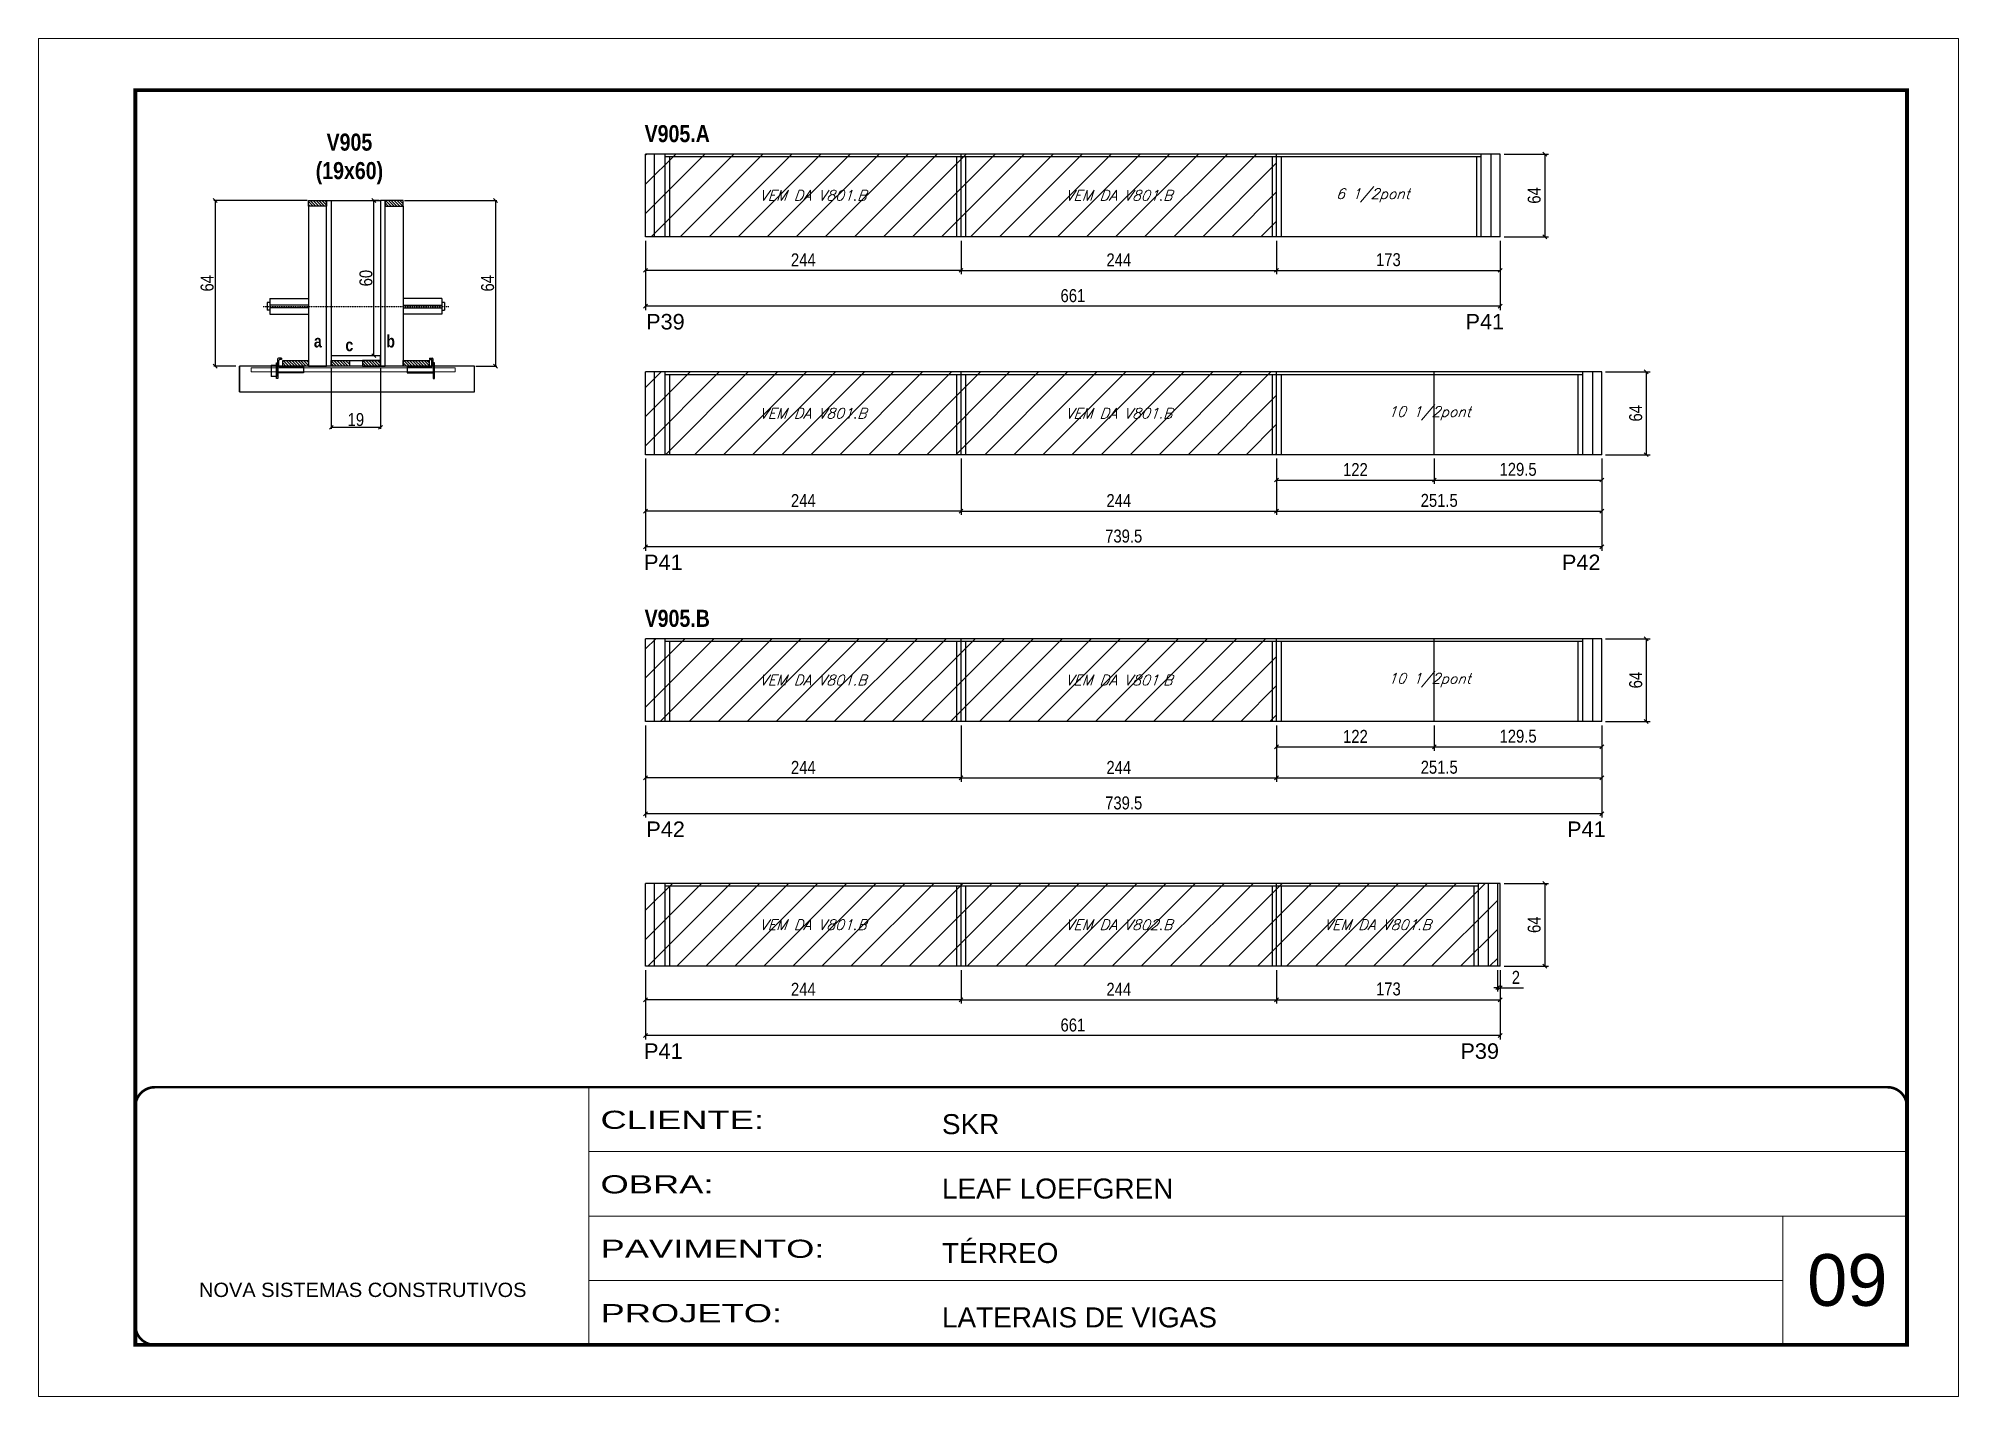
# Model space of a CAD drawing. Extents: x 3309 to 9563, y -2522 to 14608.
# Drawn here: x 3309 to 4794, y 11261 to 12311 of the extents above; entities that cross this region are included whole.
import ezdxf

# ---------------------------------------------------------------- set-up
doc = ezdxf.new("R2010")
doc.units = 0
for name, pattern in [('CONTINUO', [0]), ('DASHED', [0.75, 0.5, -0.25]), ('HIDDEN', [0.375, 0.25, -0.125])]:
    doc.linetypes.add(name, pattern=pattern)
for name, color, linetype in [('5', 5, 'Continuous'), ('barrote', 251, 'Continuous'), ('COTA', 241, 'Continuous'), ('detalhes', 4, 'Continuous'), ('NOMENCLATURA', 7, 'Continuous'), ('Painéis', 200, 'Continuous'), ('presilha', 1, 'Continuous'), ('SARR_2.2x10', 60, 'Continuous'), ('SARR_2.2x7', 40, 'Continuous'), ('SARR_3.5x7', 81, 'Continuous'), ('TENSOR', 3, 'Continuous'), ('texto', 7, 'Continuous')]:
    doc.layers.add(name, color=color, linetype=linetype)
for name, color, linetype, lineweight in [('CARIMBO', 255, 'Continuous', 9), ('CONCRETO', 251, 'Continuous', 25), ('Folhas', 255, 'Continuous', 9), ('Hachura', 251, 'Continuous', 9), ('SARRAFO DE PRESSAO', 251, 'DASHED', 9), ('SCO-___-LAJ', 2, 'Continuous', 0)]:
    doc.layers.add(name, color=color, linetype=linetype, lineweight=lineweight)
doc.styles.add('ARIAL', font='arial.ttf')
doc.styles.add('COTA TECNICA', font='techl___.ttf', dxfattribs={"height": 10})
doc.styles.add('COTA TECNICA 2X', font='techl___.ttf', dxfattribs={"height": 10})
doc.styles.add('Romans', font='romans.shx')
doc.styles.get("Standard").update_dxf_attribs({"font": 'arial.ttf'})
doc.styles.add('TECNICA', font='techb___.ttf', dxfattribs={"height": 10})
doc.styles.add('Tecnologia', font='')
doc.styles.get('Tecnologia').set_extended_font_data('Forgotten Futurist')
doc.dimstyles.new('PAINEL', dxfattribs={"dimtxt": 10, "dimasz": 3, "dimexe": 3, "dimexo": 3, "dimgap": 3, "dimtad": 1, "dimdec": 1, "dimzin": 12, "dimdsep": 46, "dimtxsty": 'COTA TECNICA', "dimblk1": 'OBLIQUE', "dimblk2": 'OBLIQUE', "dimsah": 1, "dimcen": 0.9, "dimclrd": 4, "dimclre": 4, "dimclrt": 240, "dimadec": 1, "dimazin": 3, "dimtfac": 1, "dimtdec": 1, "dimtmove": 0, "dimatfit": 3, "dimfxl": 1, "dimtolj": 1, "dimtzin": 12, "dimarcsym": 0})
doc.dimstyles.new('SECAO', dxfattribs={"dimscale": 0.333333, "dimtxt": 5, "dimasz": 9, "dimexe": 3, "dimexo": 3, "dimgap": 3, "dimtad": 1, "dimdec": 1, "dimlfac": 0.5, "dimzin": 12, "dimdsep": 46, "dimtxsty": 'COTA TECNICA 2X', "dimblk1": 'OBLIQUE', "dimblk2": 'OBLIQUE', "dimsah": 1, "dimcen": 0.9, "dimclrd": 4, "dimclre": 4, "dimclrt": 240, "dimadec": 1, "dimazin": 3, "dimtfac": 1, "dimtdec": 1, "dimtmove": 0, "dimatfit": 3, "dimfxl": 1, "dimtolj": 1, "dimtzin": 12, "dimarcsym": 0})
pattern_1 = [(135, (36771.4267, -111454.7385), (-1.122532015, -1.122532015), [])]

msp = doc.modelspace()

# ---------------------------------------------------------------- texts
at = {"layer": '5', "linetype": 'Continuous'}
for s, rotation, p in [('P39', 0.00004, (3779.36, 12085.69, 0)), ('P41', 0.00004, (4413.07, 12085.69, 0)), ('P41', 359.99996, (3777.73, 11899.62, 0)), ('P42', 359.99996, (4487.59, 11899.62, 0)), ('P42', 0.00004, (3779.51, 11693.32, 0)), ('P41', 0.00004, (4491.57, 11693.32, 0)), ('P41', 359.99996, (3777.73, 11521.82, 0)), ('P39', 359.99996, (4409.09, 11521.82, 0))]:
    msp.add_text(s, height=12, rotation=rotation, dxfattribs=at).set_placement(p)
at = {"layer": 'CARIMBO', "style": 'ARIAL'}
msp.add_text('09', height=40, dxfattribs=at).set_placement((4677.23, 11330.85))
at = {"layer": 'detalhes', "style": 'TECNICA'}
for s, p in [('a', (3522.41, 12071.82)), ('c', (3546.78, 12068.9)), ('b', (3578.39, 12071.81))]:
    msp.add_text(s, height=9.6, dxfattribs=at).set_placement(p)
at = {"layer": 'NOMENCLATURA', "style": 'TECNICA'}
for s, p in [('V905.A', (3778.2, 12230.51, 0)), ('V905.B', (3778.2, 11855.77, 0))]:
    msp.add_text(s, height=13.2, dxfattribs=at).set_placement(p)
at = {"layer": 'NOMENCLATURA', "insert": (3549.89, 12237.13), "char_height": 13.2, "attachment_point": 2, "style": 'TECNICA'}
msp.add_mtext_dynamic_manual_height_columns('V905\\P(19x60)', width=300.2766, gutter_width=1, heights=[0], dxfattribs=at)
at = {"layer": 'texto', "color": 2, "char_height": 8, "attachment_point": 5, "style": 'Romans'}
for s, insert in [('{\\Q19;\\C256;VEM DA V801.B}', (3908.42, 12189.32, 0)), ('{\\Q19;\\C256;VEM DA V801.B}', (4144.92, 12189.32, 0)), ('{\\Q19;\\C256;6 1/2pont}', (4341.42, 12189.32, 0)), ('{\\Q19;\\C256;VEM DA V801.B}', (3908.42, 12020.88, 0)), ('{\\Q19;\\C256;VEM DA V801.B}', (4144.92, 12020.88, 0)), ('{\\Q19;\\C256;10 1/2pont}', (4385.17, 12020.88, 0)), ('{\\Q19;\\C256;10 1/2pont}', (4385.17, 11814.58, 0)), ('{\\Q19;\\C256;VEM DA V801.B}', (3908.42, 11814.58, 0)), ('{\\Q19;\\C256;VEM DA V801.B}', (4144.92, 11814.58, 0)), ('{\\Q19;\\C256;VEM DA V801.B}', (3908.42, 11625.45, 0)), ('{\\Q19;\\C256;VEM DA V802.B}', (4144.92, 11625.45, 0)), ('{\\Q19;\\C256;VEM DA V801.B}', (4344.92, 11625.45, 0))]:
    msp.add_mtext(s, dxfattribs=dict(at, insert=insert))

# ---------------------------------------------------------------- blocks, each defined once
blk = doc.blocks.new('9999999999')
at = {"color": 30, "linetype": 'CONTINUO'}
for p, q in [((98564.6, 34230.2), (98564.6, 34429.4)), ((98564.6, 34379.6), (99584, 34379.6)), ((98564.6, 34329.8), (99488, 34329.8)), ((99584, 34329.8), (99488, 34329.8)), ((99488, 34329.8), (99488, 34230.2)), ((98564.6, 34280), (99488, 34280))]:
    blk.add_line(p, q, dxfattribs=at)
at = {"color": 30, "linetype": 'CONTINUO', "const_width": 2}
blk.add_lwpolyline([(99584, 34230.2), (99584, 34414.4, 0.414214), (99569, 34429.4), (98229, 34429.4, 0.414214), (98214, 34414.4), (98214, 34245.2, 0.414214), (98229, 34230.2), (99584, 34230.2)], format="xyb", dxfattribs=at)
at = {"layer": 'Folhas'}
blk.add_lwpolyline([(98139, 34190.2), (99624, 34190.2), (99624, 35240.2), (98139, 35240.2)], close=True, dxfattribs=at)
at = {"layer": 'Folhas', "color": 30, "const_width": 3}
blk.add_lwpolyline([(98214, 34230.2), (99584, 34230.2), (99584, 35200.2), (98214, 35200.2)], close=True, dxfattribs=at)
at = {"color": 7, "linetype": 'Continuous', "ltscale": 5, "style": 'ARIAL'}
for s, height, p in [('SKR', 15.48, (98837.7, 34393.1)), ('LEAF LOEFGREN', 15.483, (98837.7, 34343.3)), ('TÉRREO', 15.48, (98837.7, 34293.5)), ('NOVA SISTEMAS CONSTRUTIVOS', 11.059, (98263.2, 34267.2)), ('LATERAIS DE VIGAS', 15.483, (98837.7, 34243.7))]:
    blk.add_text(s, height=height, dxfattribs=at).set_placement(p)
at = {"layer": 'Folhas', "color": 7, "style": 'Tecnologia', "width": 1.5}
for s, p in [('CLIENTE:', (98573.7, 34397.2)), ('OBRA:', (98573.7, 34347.3)), ('PAVIMENTO:', (98573.7, 34297.5)), ('PROJETO:', (98573.7, 34247.7))]:
    blk.add_text(s, height=14, dxfattribs=at).set_placement(p)
blk = doc.blocks.new('_Oblique')
at = {"color": 0, "linetype": 'ByBlock', "lineweight": -2}
blk.add_line((-0.5, -0.5), (0.5, 0.5), dxfattribs=at)
blk = doc.blocks.new('*D1357')
at = {"layer": 'COTA', "color": 4, "lineweight": -2, "transparency": 16777216}
for p, q in [((3535.9, 12056.4), (3535.9, 12009)), ((3573.9, 12056.4), (3573.9, 12009)), ((3573.9, 12010), (3535.9, 12010))]:
    blk.add_line(p, q, dxfattribs=at)
at = {"layer": 'Defpoints', "color": 0, "transparency": 16777216}
for p in [(3535.9, 12057.4), (3573.9, 12057.4), (3535.9, 12010)]:
    blk.add_point(p, dxfattribs=at)
at = {"layer": 'COTA', "color": 4, "lineweight": -2, "transparency": 16777216, "xscale": 3, "yscale": 3, "zscale": 3, "rotation": 180}
blk.add_blockref('_Oblique', (3535.9, 12010), dxfattribs=at)
at = {"layer": 'COTA', "color": 4, "lineweight": -2, "transparency": 16777216, "xscale": 3, "yscale": 3, "zscale": 3}
blk.add_blockref('_Oblique', (3573.9, 12010), dxfattribs=at)
at = {"layer": 'COTA', "color": 240, "transparency": 16777216, "insert": (3554.9, 12016), "char_height": 10, "attachment_point": 5, "style": 'COTA TECNICA 2X'}
blk.add_mtext('\\A1;19', dxfattribs=at)
blk = doc.blocks.new('PRESILHA METÁLICA 1')
at = {"layer": 'presilha'}
for p, q in [((0, 13), (6, 13)), ((0, 13), (0, 0)), ((6, 0), (0, 0)), ((6, 15.5), (7.5, 15.5)), ((6, -2.5), (6, 15.5)), ((6, 13), (6, 0)), ((7.5, 10.6), (7.5, 19.9)), ((7.5, 15.5), (7.5, -2.5)), ((37.5, 4.1), (7.5, 4.1)), ((12, 21), (8.6, 21)), ((9, 11.6), (9, 18.9)), ((12, 19.5), (9.6, 19.5)), ((37.5, 11), (9.6, 11)), ((12, 21), (12, 19.5)), ((37.5, 11), (37.5, 4.1)), ((7.5, -2.5), (6, -2.5))]:
    blk.add_line(p, q, dxfattribs=at)
for centre, radius, start, end in [((8.6, 19.9), 1.14, 90, 180), ((9.6, 18.9), 0.57, 90, 180), ((9.6, 11.6), 0.57, 180, 270)]:
    blk.add_arc(centre, radius, start, end, dxfattribs=at)
blk = doc.blocks.new('PRESILHA METÁLICA 2')
at = {"layer": 'presilha'}
for p, q in [((-5.2, 23.5), (-5.2, 22)), ((-5.2, 23.5), (-1.9, 23.5)), ((-0.8, 14.6), (-0.8, 22.4)), ((-30.8, 13.5), (-30.8, 6.6)), ((-30.8, 13.5), (-2.8, 13.5)), ((-30.8, 6.6), (-0.8, 6.6)), ((-5.2, 22), (-2.8, 22)), ((-2.2, 14.1), (-2.2, 21.4)), ((0.8, 18), (-0.8, 18)), ((-0.8, 18), (-0.8, 0)), ((-0.8, 0), (0.8, 0)), ((0.8, 0), (0.8, 18))]:
    blk.add_line(p, q, dxfattribs=at)
for centre, radius, start, end in [((-1.9, 22.4), 1.14, 0, 90), ((-2.8, 21.4), 0.57, 0, 90), ((-2.8, 14.1), 0.57, 270, 0)]:
    blk.add_arc(centre, radius, start, end, dxfattribs=at)
blk = doc.blocks.new('*D1358')
at = {"layer": 'COTA', "color": 4, "lineweight": -2, "transparency": 16777216}
for p, q in [((3592.5, 12185.4), (3663.9, 12185.4)), ((3662.9, 12185.4), (3662.9, 12057.4)), ((3647.7, 12057.4), (3663.9, 12057.4))]:
    blk.add_line(p, q, dxfattribs=at)
at = {"layer": 'Defpoints', "color": 0, "transparency": 16777216}
for p in [(3591.5, 12185.4), (3646.7, 12057.4), (3662.9, 12057.4)]:
    blk.add_point(p, dxfattribs=at)
at = {"layer": 'COTA', "color": 4, "lineweight": -2, "transparency": 16777216, "xscale": 3, "yscale": 3, "zscale": 3}
for p, rotation in [((3662.9, 12185.4), 90), ((3662.9, 12057.4), 270)]:
    blk.add_blockref('_Oblique', p, dxfattribs=dict(at, rotation=rotation))
at = {"layer": 'COTA', "color": 240, "transparency": 16777216, "insert": (3656.8, 12121.4), "char_height": 10, "attachment_point": 5, "rotation": 90, "style": 'COTA TECNICA 2X'}
blk.add_mtext('\\A1;64', dxfattribs=at)
blk = doc.blocks.new('*D1359')
at = {"layer": 'COTA', "color": 4, "lineweight": -2, "transparency": 16777216}
for p, q in [((3517.3, 12185.4), (3445, 12185.4)), ((3446, 12185.4), (3446, 12057.4)), ((3462.1, 12057.4), (3445, 12057.4))]:
    blk.add_line(p, q, dxfattribs=at)
at = {"layer": 'Defpoints', "color": 0, "transparency": 16777216}
for p in [(3518.3, 12185.4), (3446, 12057.4), (3463.1, 12057.4)]:
    blk.add_point(p, dxfattribs=at)
at = {"layer": 'COTA', "color": 4, "lineweight": -2, "transparency": 16777216, "xscale": 3, "yscale": 3, "zscale": 3}
for p, rotation in [((3446, 12185.4), 90), ((3446, 12057.4), 270)]:
    blk.add_blockref('_Oblique', p, dxfattribs=dict(at, rotation=rotation))
at = {"layer": 'COTA', "color": 240, "transparency": 16777216, "insert": (3439.9, 12121.4), "char_height": 10, "attachment_point": 5, "rotation": 90, "style": 'COTA TECNICA 2X'}
blk.add_mtext('\\A1;64', dxfattribs=at)
blk = doc.blocks.new('*D1360')
at = {"layer": 'COTA', "color": 4, "lineweight": -2, "transparency": 16777216}
for p, q in [((3572.9, 12185.4), (3567.8, 12185.4)), ((3568.8, 12065.4), (3568.8, 12185.4)), ((3572.9, 12065.4), (3567.8, 12065.4))]:
    blk.add_line(p, q, dxfattribs=at)
at = {"layer": 'Defpoints', "color": 0, "transparency": 16777216}
for p in [(3568.8, 12185.4), (3573.9, 12185.4), (3573.9, 12065.4)]:
    blk.add_point(p, dxfattribs=at)
at = {"layer": 'COTA', "color": 4, "lineweight": -2, "transparency": 16777216, "xscale": 3, "yscale": 3, "zscale": 3}
for p, rotation in [((3568.8, 12185.4), 90), ((3568.8, 12065.4), 270)]:
    blk.add_blockref('_Oblique', p, dxfattribs=dict(at, rotation=rotation))
at = {"layer": 'COTA', "color": 240, "transparency": 16777216, "insert": (3562.7, 12125.4), "char_height": 10, "attachment_point": 5, "rotation": 90, "style": 'COTA TECNICA 2X'}
blk.add_mtext('\\A1;60', dxfattribs=at)
blk = doc.blocks.new('*D1361')
at = {"layer": 'COTA', "color": 4, "linetype": 'ByBlock', "lineweight": -2, "transparency": 16777216}
for p, q in [((3778.9, 12154.3), (3778.9, 12128.4)), ((4022.9, 12154.3), (4022.9, 12128.4)), ((4022.9, 12131.4), (3778.9, 12131.4))]:
    blk.add_line(p, q, dxfattribs=at)
at = {"layer": 'Defpoints', "color": 0, "linetype": 'ByBlock', "transparency": 16777216}
for p in [(3778.9, 12157.3), (4022.9, 12157.3), (3778.9, 12131.4)]:
    blk.add_point(p, dxfattribs=at)
at = {"layer": 'COTA', "color": 4, "linetype": 'ByBlock', "lineweight": -2, "transparency": 16777216, "xscale": 3, "yscale": 3, "zscale": 3, "rotation": 180}
blk.add_blockref('_Oblique', (3778.9, 12131.4), dxfattribs=at)
at = {"layer": 'COTA', "color": 4, "linetype": 'ByBlock', "lineweight": -2, "transparency": 16777216, "xscale": 3, "yscale": 3, "zscale": 3}
blk.add_blockref('_Oblique', (4022.9, 12131.4), dxfattribs=at)
at = {"layer": 'COTA', "color": 240, "linetype": 'ByBlock', "transparency": 16777216, "insert": (3900.9, 12139.5), "char_height": 10, "attachment_point": 5, "style": 'COTA TECNICA'}
blk.add_mtext('\\A1;244', dxfattribs=at)
blk = doc.blocks.new('*D1363')
at = {"layer": 'COTA', "color": 4, "linetype": 'ByBlock', "lineweight": -2, "transparency": 16777216}
for p, q in [((3778.9, 12154.3), (3778.9, 12100.7)), ((4439.9, 12154.3), (4439.9, 12100.7)), ((4439.9, 12103.7), (3778.9, 12103.7))]:
    blk.add_line(p, q, dxfattribs=at)
at = {"layer": 'Defpoints', "color": 0, "linetype": 'ByBlock', "transparency": 16777216}
for p in [(3778.9, 12157.3), (4439.9, 12157.3), (3778.9, 12103.7)]:
    blk.add_point(p, dxfattribs=at)
at = {"layer": 'COTA', "color": 4, "linetype": 'ByBlock', "lineweight": -2, "transparency": 16777216, "xscale": 3, "yscale": 3, "zscale": 3, "rotation": 180}
blk.add_blockref('_Oblique', (3778.9, 12103.7), dxfattribs=at)
at = {"layer": 'COTA', "color": 4, "linetype": 'ByBlock', "lineweight": -2, "transparency": 16777216, "xscale": 3, "yscale": 3, "zscale": 3}
blk.add_blockref('_Oblique', (4439.9, 12103.7), dxfattribs=at)
at = {"layer": 'COTA', "color": 240, "linetype": 'ByBlock', "transparency": 16777216, "insert": (4109.4, 12111.8), "char_height": 10, "attachment_point": 5, "style": 'COTA TECNICA'}
blk.add_mtext('\\A1;661', dxfattribs=at)
blk = doc.blocks.new('*D1362')
at = {"layer": 'COTA', "color": 4, "lineweight": -2, "transparency": 16777216}
for p, q in [((4022.9, 12154.3), (4022.9, 12128.4)), ((4266.9, 12154.3), (4266.9, 12128.4)), ((4022.9, 12131.4), (4266.9, 12131.4))]:
    blk.add_line(p, q, dxfattribs=at)
at = {"layer": 'Defpoints', "color": 0, "transparency": 16777216}
for p in [(4022.9, 12157.3, 0), (4266.9, 12157.3, 0), (4266.9, 12131.4)]:
    blk.add_point(p, dxfattribs=at)
at = {"layer": 'COTA', "color": 4, "lineweight": -2, "transparency": 16777216, "xscale": 3, "yscale": 3, "zscale": 3, "rotation": 180}
blk.add_blockref('_Oblique', (4022.9, 12131.4), dxfattribs=at)
at = {"layer": 'COTA', "color": 4, "lineweight": -2, "transparency": 16777216, "xscale": 3, "yscale": 3, "zscale": 3}
blk.add_blockref('_Oblique', (4266.9, 12131.4), dxfattribs=at)
at = {"layer": 'COTA', "color": 240, "transparency": 16777216, "insert": (4144.9, 12139.5), "char_height": 10, "attachment_point": 5, "style": 'COTA TECNICA'}
blk.add_mtext('\\A1;244', dxfattribs=at)
blk = doc.blocks.new('*D1364')
at = {"layer": 'COTA', "color": 4, "lineweight": -2, "transparency": 16777216}
for p, q in [((4266.9, 12154.3), (4266.9, 12128.4)), ((4439.9, 12154.3), (4439.9, 12128.4)), ((4266.9, 12131.4), (4439.9, 12131.4))]:
    blk.add_line(p, q, dxfattribs=at)
at = {"layer": 'Defpoints', "color": 0, "transparency": 16777216}
for p in [(4266.9, 12157.3, 0), (4439.9, 12157.3, 0), (4439.9, 12131.4)]:
    blk.add_point(p, dxfattribs=at)
at = {"layer": 'COTA', "color": 4, "lineweight": -2, "transparency": 16777216, "xscale": 3, "yscale": 3, "zscale": 3, "rotation": 180}
blk.add_blockref('_Oblique', (4266.9, 12131.4), dxfattribs=at)
at = {"layer": 'COTA', "color": 4, "lineweight": -2, "transparency": 16777216, "xscale": 3, "yscale": 3, "zscale": 3}
blk.add_blockref('_Oblique', (4439.9, 12131.4), dxfattribs=at)
at = {"layer": 'COTA', "color": 240, "transparency": 16777216, "insert": (4353.4, 12139.6), "char_height": 10, "attachment_point": 5, "style": 'COTA TECNICA'}
blk.add_mtext('\\A1;173', dxfattribs=at)
blk = doc.blocks.new('*D1365')
at = {"layer": 'COTA', "color": 4, "lineweight": -2, "transparency": 16777216}
for p, q in [((4442.9, 12221.3), (4477.3, 12221.3)), ((4474.3, 12221.3), (4474.3, 12157.3)), ((4442.9, 12157.3), (4477.3, 12157.3))]:
    blk.add_line(p, q, dxfattribs=at)
at = {"layer": 'Defpoints', "color": 0, "transparency": 16777216}
for p in [(4439.9, 12221.3, 0), (4439.9, 12157.3, 0), (4474.3, 12157.3)]:
    blk.add_point(p, dxfattribs=at)
at = {"layer": 'COTA', "color": 4, "lineweight": -2, "transparency": 16777216, "xscale": 3, "yscale": 3, "zscale": 3}
for p, rotation in [((4474.3, 12221.3), 90), ((4474.3, 12157.3), 270)]:
    blk.add_blockref('_Oblique', p, dxfattribs=dict(at, rotation=rotation))
at = {"layer": 'COTA', "color": 240, "transparency": 16777216, "insert": (4466.2, 12189.3), "char_height": 10, "attachment_point": 5, "rotation": 90, "style": 'COTA TECNICA'}
blk.add_mtext('\\A1;64', dxfattribs=at)
blk = doc.blocks.new('*D1366')
at = {"layer": 'COTA', "color": 4, "linetype": 'ByBlock', "lineweight": -2, "transparency": 16777216}
for p, q in [((3778.9, 11985.9), (3778.9, 11942.3)), ((4022.9, 11985.9), (4022.9, 11942.3)), ((4022.9, 11945.3), (3778.9, 11945.3))]:
    blk.add_line(p, q, dxfattribs=at)
at = {"layer": 'Defpoints', "color": 0, "linetype": 'ByBlock', "transparency": 16777216}
for p in [(3778.9, 11988.9), (4022.9, 11988.9), (3778.9, 11945.3)]:
    blk.add_point(p, dxfattribs=at)
at = {"layer": 'COTA', "color": 4, "linetype": 'ByBlock', "lineweight": -2, "transparency": 16777216, "xscale": 3, "yscale": 3, "zscale": 3, "rotation": 180}
blk.add_blockref('_Oblique', (3778.9, 11945.3), dxfattribs=at)
at = {"layer": 'COTA', "color": 4, "linetype": 'ByBlock', "lineweight": -2, "transparency": 16777216, "xscale": 3, "yscale": 3, "zscale": 3}
blk.add_blockref('_Oblique', (4022.9, 11945.3), dxfattribs=at)
at = {"layer": 'COTA', "color": 240, "linetype": 'ByBlock', "transparency": 16777216, "insert": (3900.9, 11953.4), "char_height": 10, "attachment_point": 5, "style": 'COTA TECNICA'}
blk.add_mtext('\\A1;244', dxfattribs=at)
blk = doc.blocks.new('*D1368')
at = {"layer": 'COTA', "color": 4, "linetype": 'ByBlock', "lineweight": -2, "transparency": 16777216}
for p, q in [((3778.9, 11985.9), (3778.9, 11914.6)), ((4518.4, 11985.9), (4518.4, 11914.6)), ((4518.4, 11917.6), (3778.9, 11917.6))]:
    blk.add_line(p, q, dxfattribs=at)
at = {"layer": 'Defpoints', "color": 0, "linetype": 'ByBlock', "transparency": 16777216}
for p in [(3778.9, 11988.9), (4518.4, 11988.9), (3778.9, 11917.6)]:
    blk.add_point(p, dxfattribs=at)
at = {"layer": 'COTA', "color": 4, "linetype": 'ByBlock', "lineweight": -2, "transparency": 16777216, "xscale": 3, "yscale": 3, "zscale": 3, "rotation": 180}
blk.add_blockref('_Oblique', (3778.9, 11917.6), dxfattribs=at)
at = {"layer": 'COTA', "color": 4, "linetype": 'ByBlock', "lineweight": -2, "transparency": 16777216, "xscale": 3, "yscale": 3, "zscale": 3}
blk.add_blockref('_Oblique', (4518.4, 11917.6), dxfattribs=at)
at = {"layer": 'COTA', "color": 240, "linetype": 'ByBlock', "transparency": 16777216, "insert": (4148.7, 11925.9), "char_height": 10, "attachment_point": 5, "style": 'COTA TECNICA'}
blk.add_mtext('\\A1;739.5', dxfattribs=at)
blk = doc.blocks.new('*D1367')
at = {"layer": 'COTA', "color": 4, "lineweight": -2, "transparency": 16777216}
for p, q in [((4022.9, 11985.9), (4022.9, 11942.3)), ((4266.9, 11985.9), (4266.9, 11942.3)), ((4022.9, 11945.3), (4266.9, 11945.3))]:
    blk.add_line(p, q, dxfattribs=at)
at = {"layer": 'Defpoints', "color": 0, "transparency": 16777216}
for p in [(4022.9, 11988.9, 0), (4266.9, 11988.9, 0), (4266.9, 11945.3)]:
    blk.add_point(p, dxfattribs=at)
at = {"layer": 'COTA', "color": 4, "lineweight": -2, "transparency": 16777216, "xscale": 3, "yscale": 3, "zscale": 3, "rotation": 180}
blk.add_blockref('_Oblique', (4022.9, 11945.3), dxfattribs=at)
at = {"layer": 'COTA', "color": 4, "lineweight": -2, "transparency": 16777216, "xscale": 3, "yscale": 3, "zscale": 3}
blk.add_blockref('_Oblique', (4266.9, 11945.3), dxfattribs=at)
at = {"layer": 'COTA', "color": 240, "transparency": 16777216, "insert": (4144.9, 11953.4), "char_height": 10, "attachment_point": 5, "style": 'COTA TECNICA'}
blk.add_mtext('\\A1;244', dxfattribs=at)
blk = doc.blocks.new('*D1369')
at = {"layer": 'COTA', "color": 4, "lineweight": -2, "transparency": 16777216}
for p, q in [((4266.9, 11985.9), (4266.9, 11942.3)), ((4518.4, 11985.9), (4518.4, 11942.3)), ((4266.9, 11945.3), (4518.4, 11945.3))]:
    blk.add_line(p, q, dxfattribs=at)
at = {"layer": 'Defpoints', "color": 0, "transparency": 16777216}
for p in [(4266.9, 11988.9, 0), (4518.4, 11988.9, 0), (4518.4, 11945.3)]:
    blk.add_point(p, dxfattribs=at)
at = {"layer": 'COTA', "color": 4, "lineweight": -2, "transparency": 16777216, "xscale": 3, "yscale": 3, "zscale": 3, "rotation": 180}
blk.add_blockref('_Oblique', (4266.9, 11945.3), dxfattribs=at)
at = {"layer": 'COTA', "color": 4, "lineweight": -2, "transparency": 16777216, "xscale": 3, "yscale": 3, "zscale": 3}
blk.add_blockref('_Oblique', (4518.4, 11945.3), dxfattribs=at)
at = {"layer": 'COTA', "color": 240, "transparency": 16777216, "insert": (4392.7, 11953.5), "char_height": 10, "attachment_point": 5, "style": 'COTA TECNICA'}
blk.add_mtext('\\A1;251.5', dxfattribs=at)
blk = doc.blocks.new('*D1370')
at = {"layer": 'COTA', "color": 4, "lineweight": -2, "transparency": 16777216}
for p, q in [((4521.4, 12052.9), (4555.8, 12052.9)), ((4552.8, 12052.9), (4552.8, 11988.9)), ((4521.4, 11988.9), (4555.8, 11988.9))]:
    blk.add_line(p, q, dxfattribs=at)
at = {"layer": 'Defpoints', "color": 0, "transparency": 16777216}
for p in [(4518.4, 12052.9, 0), (4518.4, 11988.9, 0), (4552.8, 11988.9)]:
    blk.add_point(p, dxfattribs=at)
at = {"layer": 'COTA', "color": 4, "lineweight": -2, "transparency": 16777216, "xscale": 3, "yscale": 3, "zscale": 3}
for p, rotation in [((4552.8, 12052.9), 90), ((4552.8, 11988.9), 270)]:
    blk.add_blockref('_Oblique', p, dxfattribs=dict(at, rotation=rotation))
at = {"layer": 'COTA', "color": 240, "transparency": 16777216, "insert": (4544.7, 12020.9), "char_height": 10, "attachment_point": 5, "rotation": 90, "style": 'COTA TECNICA'}
blk.add_mtext('\\A1;64', dxfattribs=at)
blk = doc.blocks.new('*D1371')
at = {"layer": 'COTA', "color": 4, "lineweight": -2, "transparency": 16777216}
for p, q in [((4266.9, 11985.9), (4266.9, 11966.3)), ((4388.9, 11985.9), (4388.9, 11966.3)), ((4266.9, 11969.3), (4388.9, 11969.3))]:
    blk.add_line(p, q, dxfattribs=at)
at = {"layer": 'Defpoints', "color": 0, "transparency": 16777216}
for p in [(4266.9, 11988.9, 0), (4388.9, 11988.9, 0), (4388.9, 11969.3)]:
    blk.add_point(p, dxfattribs=at)
at = {"layer": 'COTA', "color": 4, "lineweight": -2, "transparency": 16777216, "xscale": 3, "yscale": 3, "zscale": 3, "rotation": 180}
blk.add_blockref('_Oblique', (4266.9, 11969.3), dxfattribs=at)
at = {"layer": 'COTA', "color": 4, "lineweight": -2, "transparency": 16777216, "xscale": 3, "yscale": 3, "zscale": 3}
blk.add_blockref('_Oblique', (4388.9, 11969.3), dxfattribs=at)
at = {"layer": 'COTA', "color": 240, "transparency": 16777216, "insert": (4327.9, 11977.4), "char_height": 10, "attachment_point": 5, "style": 'COTA TECNICA'}
blk.add_mtext('\\A1;122', dxfattribs=at)
blk = doc.blocks.new('*D1372')
at = {"layer": 'COTA', "color": 4, "lineweight": -2, "transparency": 16777216}
for p, q in [((4388.9, 11985.9), (4388.9, 11966.3)), ((4518.4, 11985.9), (4518.4, 11966.3)), ((4388.9, 11969.3), (4518.4, 11969.3))]:
    blk.add_line(p, q, dxfattribs=at)
at = {"layer": 'Defpoints', "color": 0, "transparency": 16777216}
for p in [(4388.9, 11988.9, 0), (4518.4, 11988.9, 0), (4518.4, 11969.3)]:
    blk.add_point(p, dxfattribs=at)
at = {"layer": 'COTA', "color": 4, "lineweight": -2, "transparency": 16777216, "xscale": 3, "yscale": 3, "zscale": 3, "rotation": 180}
blk.add_blockref('_Oblique', (4388.9, 11969.3), dxfattribs=at)
at = {"layer": 'COTA', "color": 4, "lineweight": -2, "transparency": 16777216, "xscale": 3, "yscale": 3, "zscale": 3}
blk.add_blockref('_Oblique', (4518.4, 11969.3), dxfattribs=at)
at = {"layer": 'COTA', "color": 240, "transparency": 16777216, "insert": (4453.7, 11977.5), "char_height": 10, "attachment_point": 5, "style": 'COTA TECNICA'}
blk.add_mtext('\\A1;129.5', dxfattribs=at)
blk = doc.blocks.new('*D1373')
at = {"layer": 'COTA', "color": 4, "linetype": 'ByBlock', "lineweight": -2, "transparency": 16777216}
for p, q in [((3778.9, 11779.6), (3778.9, 11736)), ((4022.9, 11779.6), (4022.9, 11736)), ((4022.9, 11739), (3778.9, 11739))]:
    blk.add_line(p, q, dxfattribs=at)
at = {"layer": 'Defpoints', "color": 0, "linetype": 'ByBlock', "transparency": 16777216}
for p in [(3778.9, 11782.6), (4022.9, 11782.6), (3778.9, 11739)]:
    blk.add_point(p, dxfattribs=at)
at = {"layer": 'COTA', "color": 4, "linetype": 'ByBlock', "lineweight": -2, "transparency": 16777216, "xscale": 3, "yscale": 3, "zscale": 3, "rotation": 180}
blk.add_blockref('_Oblique', (3778.9, 11739), dxfattribs=at)
at = {"layer": 'COTA', "color": 4, "linetype": 'ByBlock', "lineweight": -2, "transparency": 16777216, "xscale": 3, "yscale": 3, "zscale": 3}
blk.add_blockref('_Oblique', (4022.9, 11739), dxfattribs=at)
at = {"layer": 'COTA', "color": 240, "linetype": 'ByBlock', "transparency": 16777216, "insert": (3900.9, 11747.1), "char_height": 10, "attachment_point": 5, "style": 'COTA TECNICA'}
blk.add_mtext('\\A1;244', dxfattribs=at)
blk = doc.blocks.new('*D1376')
at = {"layer": 'COTA', "color": 4, "linetype": 'ByBlock', "lineweight": -2, "transparency": 16777216}
for p, q in [((3778.9, 11779.6), (3778.9, 11708.3)), ((4518.4, 11779.6), (4518.4, 11708.3)), ((4518.4, 11711.3), (3778.9, 11711.3))]:
    blk.add_line(p, q, dxfattribs=at)
at = {"layer": 'Defpoints', "color": 0, "linetype": 'ByBlock', "transparency": 16777216}
for p in [(3778.9, 11782.6), (4518.4, 11782.6), (3778.9, 11711.3)]:
    blk.add_point(p, dxfattribs=at)
at = {"layer": 'COTA', "color": 4, "linetype": 'ByBlock', "lineweight": -2, "transparency": 16777216, "xscale": 3, "yscale": 3, "zscale": 3, "rotation": 180}
blk.add_blockref('_Oblique', (3778.9, 11711.3), dxfattribs=at)
at = {"layer": 'COTA', "color": 4, "linetype": 'ByBlock', "lineweight": -2, "transparency": 16777216, "xscale": 3, "yscale": 3, "zscale": 3}
blk.add_blockref('_Oblique', (4518.4, 11711.3), dxfattribs=at)
at = {"layer": 'COTA', "color": 240, "linetype": 'ByBlock', "transparency": 16777216, "insert": (4148.7, 11719.6), "char_height": 10, "attachment_point": 5, "style": 'COTA TECNICA'}
blk.add_mtext('\\A1;739.5', dxfattribs=at)
blk = doc.blocks.new('*D1374')
at = {"layer": 'COTA', "color": 4, "lineweight": -2, "transparency": 16777216}
for p, q in [((4022.9, 11779.6), (4022.9, 11736)), ((4266.9, 11779.6), (4266.9, 11736)), ((4022.9, 11739), (4266.9, 11739))]:
    blk.add_line(p, q, dxfattribs=at)
at = {"layer": 'Defpoints', "color": 0, "transparency": 16777216}
for p in [(4022.9, 11782.6, 0), (4266.9, 11782.6, 0), (4266.9, 11739)]:
    blk.add_point(p, dxfattribs=at)
at = {"layer": 'COTA', "color": 4, "lineweight": -2, "transparency": 16777216, "xscale": 3, "yscale": 3, "zscale": 3, "rotation": 180}
blk.add_blockref('_Oblique', (4022.9, 11739), dxfattribs=at)
at = {"layer": 'COTA', "color": 4, "lineweight": -2, "transparency": 16777216, "xscale": 3, "yscale": 3, "zscale": 3}
blk.add_blockref('_Oblique', (4266.9, 11739), dxfattribs=at)
at = {"layer": 'COTA', "color": 240, "transparency": 16777216, "insert": (4144.9, 11747.1), "char_height": 10, "attachment_point": 5, "style": 'COTA TECNICA'}
blk.add_mtext('\\A1;244', dxfattribs=at)
blk = doc.blocks.new('*D1377')
at = {"layer": 'COTA', "color": 4, "lineweight": -2, "transparency": 16777216}
for p, q in [((4266.9, 11779.6), (4266.9, 11736)), ((4518.4, 11779.6), (4518.4, 11736)), ((4266.9, 11739), (4518.4, 11739))]:
    blk.add_line(p, q, dxfattribs=at)
at = {"layer": 'Defpoints', "color": 0, "transparency": 16777216}
for p in [(4266.9, 11782.6, 0), (4518.4, 11782.6, 0), (4518.4, 11739)]:
    blk.add_point(p, dxfattribs=at)
at = {"layer": 'COTA', "color": 4, "lineweight": -2, "transparency": 16777216, "xscale": 3, "yscale": 3, "zscale": 3, "rotation": 180}
blk.add_blockref('_Oblique', (4266.9, 11739), dxfattribs=at)
at = {"layer": 'COTA', "color": 4, "lineweight": -2, "transparency": 16777216, "xscale": 3, "yscale": 3, "zscale": 3}
blk.add_blockref('_Oblique', (4518.4, 11739), dxfattribs=at)
at = {"layer": 'COTA', "color": 240, "transparency": 16777216, "insert": (4392.7, 11747.2), "char_height": 10, "attachment_point": 5, "style": 'COTA TECNICA'}
blk.add_mtext('\\A1;251.5', dxfattribs=at)
blk = doc.blocks.new('*D1378')
at = {"layer": 'COTA', "color": 4, "lineweight": -2, "transparency": 16777216}
for p, q in [((4521.4, 11846.6), (4555.8, 11846.6)), ((4552.8, 11846.6), (4552.8, 11782.6)), ((4521.4, 11782.6), (4555.8, 11782.6))]:
    blk.add_line(p, q, dxfattribs=at)
at = {"layer": 'Defpoints', "color": 0, "transparency": 16777216}
for p in [(4518.4, 11846.6, 0), (4518.4, 11782.6, 0), (4552.8, 11782.6)]:
    blk.add_point(p, dxfattribs=at)
at = {"layer": 'COTA', "color": 4, "lineweight": -2, "transparency": 16777216, "xscale": 3, "yscale": 3, "zscale": 3}
for p, rotation in [((4552.8, 11846.6), 90), ((4552.8, 11782.6), 270)]:
    blk.add_blockref('_Oblique', p, dxfattribs=dict(at, rotation=rotation))
at = {"layer": 'COTA', "color": 240, "transparency": 16777216, "insert": (4544.7, 11814.6), "char_height": 10, "attachment_point": 5, "rotation": 90, "style": 'COTA TECNICA'}
blk.add_mtext('\\A1;64', dxfattribs=at)
blk = doc.blocks.new('*D1379')
at = {"layer": 'COTA', "color": 4, "lineweight": -2, "transparency": 16777216}
for p, q in [((4266.9, 11779.6), (4266.9, 11760)), ((4388.9, 11779.6), (4388.9, 11760)), ((4266.9, 11763), (4388.9, 11763))]:
    blk.add_line(p, q, dxfattribs=at)
at = {"layer": 'Defpoints', "color": 0, "transparency": 16777216}
for p in [(4266.9, 11782.6, 0), (4388.9, 11782.6, 0), (4388.9, 11763)]:
    blk.add_point(p, dxfattribs=at)
at = {"layer": 'COTA', "color": 4, "lineweight": -2, "transparency": 16777216, "xscale": 3, "yscale": 3, "zscale": 3, "rotation": 180}
blk.add_blockref('_Oblique', (4266.9, 11763), dxfattribs=at)
at = {"layer": 'COTA', "color": 4, "lineweight": -2, "transparency": 16777216, "xscale": 3, "yscale": 3, "zscale": 3}
blk.add_blockref('_Oblique', (4388.9, 11763), dxfattribs=at)
at = {"layer": 'COTA', "color": 240, "transparency": 16777216, "insert": (4327.9, 11771.1), "char_height": 10, "attachment_point": 5, "style": 'COTA TECNICA'}
blk.add_mtext('\\A1;122', dxfattribs=at)
blk = doc.blocks.new('*D1375')
at = {"layer": 'COTA', "color": 4, "lineweight": -2, "transparency": 16777216}
for p, q in [((4388.9, 11779.6), (4388.9, 11760)), ((4518.4, 11779.6), (4518.4, 11760)), ((4388.9, 11763), (4518.4, 11763))]:
    blk.add_line(p, q, dxfattribs=at)
at = {"layer": 'Defpoints', "color": 0, "transparency": 16777216}
for p in [(4388.9, 11782.6, 0), (4518.4, 11782.6, 0), (4518.4, 11763)]:
    blk.add_point(p, dxfattribs=at)
at = {"layer": 'COTA', "color": 4, "lineweight": -2, "transparency": 16777216, "xscale": 3, "yscale": 3, "zscale": 3, "rotation": 180}
blk.add_blockref('_Oblique', (4388.9, 11763), dxfattribs=at)
at = {"layer": 'COTA', "color": 4, "lineweight": -2, "transparency": 16777216, "xscale": 3, "yscale": 3, "zscale": 3}
blk.add_blockref('_Oblique', (4518.4, 11763), dxfattribs=at)
at = {"layer": 'COTA', "color": 240, "transparency": 16777216, "insert": (4453.7, 11771.2), "char_height": 10, "attachment_point": 5, "style": 'COTA TECNICA'}
blk.add_mtext('\\A1;129.5', dxfattribs=at)
blk = doc.blocks.new('*D1380')
at = {"layer": 'COTA', "color": 4, "linetype": 'ByBlock', "lineweight": -2, "transparency": 16777216}
for p, q in [((3778.9, 11590.5), (3778.9, 11564.5)), ((4022.9, 11590.5), (4022.9, 11564.5)), ((4022.9, 11567.5), (3778.9, 11567.5))]:
    blk.add_line(p, q, dxfattribs=at)
at = {"layer": 'Defpoints', "color": 0, "linetype": 'ByBlock', "transparency": 16777216}
for p in [(3778.9, 11593.5), (4022.9, 11593.5), (3778.9, 11567.5)]:
    blk.add_point(p, dxfattribs=at)
at = {"layer": 'COTA', "color": 4, "linetype": 'ByBlock', "lineweight": -2, "transparency": 16777216, "xscale": 3, "yscale": 3, "zscale": 3, "rotation": 180}
blk.add_blockref('_Oblique', (3778.9, 11567.5), dxfattribs=at)
at = {"layer": 'COTA', "color": 4, "linetype": 'ByBlock', "lineweight": -2, "transparency": 16777216, "xscale": 3, "yscale": 3, "zscale": 3}
blk.add_blockref('_Oblique', (4022.9, 11567.5), dxfattribs=at)
at = {"layer": 'COTA', "color": 240, "linetype": 'ByBlock', "transparency": 16777216, "insert": (3900.9, 11575.6), "char_height": 10, "attachment_point": 5, "style": 'COTA TECNICA'}
blk.add_mtext('\\A1;244', dxfattribs=at)
blk = doc.blocks.new('*D1382')
at = {"layer": 'COTA', "color": 4, "linetype": 'ByBlock', "lineweight": -2, "transparency": 16777216}
for p, q in [((3778.9, 11590.5), (3778.9, 11536.8)), ((4439.9, 11590.5), (4439.9, 11536.8)), ((4439.9, 11539.8), (3778.9, 11539.8))]:
    blk.add_line(p, q, dxfattribs=at)
at = {"layer": 'Defpoints', "color": 0, "linetype": 'ByBlock', "transparency": 16777216}
for p in [(3778.9, 11593.5), (4439.9, 11593.5), (3778.9, 11539.8)]:
    blk.add_point(p, dxfattribs=at)
at = {"layer": 'COTA', "color": 4, "linetype": 'ByBlock', "lineweight": -2, "transparency": 16777216, "xscale": 3, "yscale": 3, "zscale": 3, "rotation": 180}
blk.add_blockref('_Oblique', (3778.9, 11539.8), dxfattribs=at)
at = {"layer": 'COTA', "color": 4, "linetype": 'ByBlock', "lineweight": -2, "transparency": 16777216, "xscale": 3, "yscale": 3, "zscale": 3}
blk.add_blockref('_Oblique', (4439.9, 11539.8), dxfattribs=at)
at = {"layer": 'COTA', "color": 240, "linetype": 'ByBlock', "transparency": 16777216, "insert": (4109.4, 11547.9), "char_height": 10, "attachment_point": 5, "style": 'COTA TECNICA'}
blk.add_mtext('\\A1;661', dxfattribs=at)
blk = doc.blocks.new('*D1381')
at = {"layer": 'COTA', "color": 4, "lineweight": -2, "transparency": 16777216}
for p, q in [((4022.9, 11590.5), (4022.9, 11564.5)), ((4266.9, 11590.5), (4266.9, 11564.5)), ((4022.9, 11567.5), (4266.9, 11567.5))]:
    blk.add_line(p, q, dxfattribs=at)
at = {"layer": 'Defpoints', "color": 0, "transparency": 16777216}
for p in [(4022.9, 11593.5, 0), (4266.9, 11593.5, 0), (4266.9, 11567.5)]:
    blk.add_point(p, dxfattribs=at)
at = {"layer": 'COTA', "color": 4, "lineweight": -2, "transparency": 16777216, "xscale": 3, "yscale": 3, "zscale": 3, "rotation": 180}
blk.add_blockref('_Oblique', (4022.9, 11567.5), dxfattribs=at)
at = {"layer": 'COTA', "color": 4, "lineweight": -2, "transparency": 16777216, "xscale": 3, "yscale": 3, "zscale": 3}
blk.add_blockref('_Oblique', (4266.9, 11567.5), dxfattribs=at)
at = {"layer": 'COTA', "color": 240, "transparency": 16777216, "insert": (4144.9, 11575.6), "char_height": 10, "attachment_point": 5, "style": 'COTA TECNICA'}
blk.add_mtext('\\A1;244', dxfattribs=at)
blk = doc.blocks.new('*D1383')
at = {"layer": 'COTA', "color": 4, "lineweight": -2, "transparency": 16777216}
for p, q in [((4266.9, 11590.5), (4266.9, 11564.5)), ((4439.9, 11590.5), (4439.9, 11564.5)), ((4266.9, 11567.5), (4439.9, 11567.5))]:
    blk.add_line(p, q, dxfattribs=at)
at = {"layer": 'Defpoints', "color": 0, "transparency": 16777216}
for p in [(4266.9, 11593.5, 0), (4439.9, 11593.5, 0), (4439.9, 11567.5)]:
    blk.add_point(p, dxfattribs=at)
at = {"layer": 'COTA', "color": 4, "lineweight": -2, "transparency": 16777216, "xscale": 3, "yscale": 3, "zscale": 3, "rotation": 180}
blk.add_blockref('_Oblique', (4266.9, 11567.5), dxfattribs=at)
at = {"layer": 'COTA', "color": 4, "lineweight": -2, "transparency": 16777216, "xscale": 3, "yscale": 3, "zscale": 3}
blk.add_blockref('_Oblique', (4439.9, 11567.5), dxfattribs=at)
at = {"layer": 'COTA', "color": 240, "transparency": 16777216, "insert": (4353.4, 11575.8), "char_height": 10, "attachment_point": 5, "style": 'COTA TECNICA'}
blk.add_mtext('\\A1;173', dxfattribs=at)
blk = doc.blocks.new('*D1384')
at = {"layer": 'COTA', "color": 4, "lineweight": -2, "transparency": 16777216}
for p, q in [((4442.9, 11657.5), (4477.3, 11657.5)), ((4474.3, 11657.5), (4474.3, 11593.5)), ((4442.9, 11593.5), (4477.3, 11593.5))]:
    blk.add_line(p, q, dxfattribs=at)
at = {"layer": 'Defpoints', "color": 0, "transparency": 16777216}
for p in [(4439.9, 11657.5, 0), (4439.9, 11593.5, 0), (4474.3, 11593.5)]:
    blk.add_point(p, dxfattribs=at)
at = {"layer": 'COTA', "color": 4, "lineweight": -2, "transparency": 16777216, "xscale": 3, "yscale": 3, "zscale": 3}
for p, rotation in [((4474.3, 11657.5), 90), ((4474.3, 11593.5), 270)]:
    blk.add_blockref('_Oblique', p, dxfattribs=dict(at, rotation=rotation))
at = {"layer": 'COTA', "color": 240, "transparency": 16777216, "insert": (4466.2, 11625.5), "char_height": 10, "attachment_point": 5, "rotation": 90, "style": 'COTA TECNICA'}
blk.add_mtext('\\A1;64', dxfattribs=at)
blk = doc.blocks.new('*D2543')
at = {"layer": 'COTA', "color": 4, "lineweight": -2, "transparency": 16777216}
for p, q in [((4437.9, 11590.5), (4437.9, 11573.8)), ((4439.9, 11590.5), (4439.9, 11573.8)), ((4437.9, 11576.8), (4434.9, 11576.8)), ((4437.9, 11576.8), (4439.9, 11576.8)), ((4439.9, 11576.8), (4458, 11576.8))]:
    blk.add_line(p, q, dxfattribs=at)
at = {"layer": 'Defpoints', "color": 0, "transparency": 16777216}
for p in [(4437.9, 11593.5, 0), (4439.9, 11593.5, 0), (4439.9, 11576.8)]:
    blk.add_point(p, dxfattribs=at)
at = {"layer": 'COTA', "color": 4, "lineweight": -2, "transparency": 16777216, "xscale": 3, "yscale": 3, "zscale": 3}
blk.add_blockref('_Oblique', (4437.9, 11576.8), dxfattribs=at)
at = {"layer": 'COTA', "color": 4, "lineweight": -2, "transparency": 16777216, "xscale": 3, "yscale": 3, "zscale": 3, "rotation": 180}
blk.add_blockref('_Oblique', (4439.9, 11576.8), dxfattribs=at)
at = {"layer": 'COTA', "color": 240, "transparency": 16777216, "insert": (4452, 11584.8), "char_height": 10, "attachment_point": 5, "style": 'COTA TECNICA'}
blk.add_mtext('\\A1;2', dxfattribs=at)

# ---------------------------------------------------------------- dimensions: what is measured, and where the dimension line sits
at = {"layer": 'COTA'}
for base, p1, p2, dimstyle, picture, middle in [((4474.28, 12157.32), (4439.92, 12221.32, 0), (4439.92, 12157.32, 0), 'PAINEL', '*D1365', (4466.17, 12189.32)), ((3445.97, 12057.43, 0), (3518.29, 12185.43), (3463.07, 12057.43, 0), 'SECAO', '*D1359', (3439.87, 12121.43, 0)), ((3568.81, 12185.43), (3573.89, 12065.43), (3573.89, 12185.43), 'SECAO', '*D1360', (3562.71, 12125.43)), ((3662.94, 12057.43, 0), (3591.49, 12185.43), (3646.7, 12057.43, 0), 'SECAO', '*D1358', (3656.83, 12121.43, 0)), ((4552.78, 11988.88), (4518.42, 12052.88, 0), (4518.42, 11988.88, 0), 'PAINEL', '*D1370', (4544.67, 12020.88)), ((4552.78, 11782.58), (4518.42, 11846.58, 0), (4518.42, 11782.58, 0), 'PAINEL', '*D1378', (4544.67, 11814.58)), ((4474.28, 11593.45), (4439.92, 11657.45, 0), (4439.92, 11593.45, 0), 'PAINEL', '*D1384', (4466.17, 11625.45))]:
    dim = msp.add_linear_dim(base=base, p1=p1, p2=p2, angle=90, dimstyle=dimstyle, dxfattribs=at)
    dim.commit()
    dim.dimension.update_dxf_attribs({"geometry": picture, "text_midpoint": middle})
at = {"layer": 'COTA', "linetype": 'ByBlock'}
for base, p1, p2, picture, middle in [((3778.92, 12131.41, 0), (4022.92, 12157.32, 0), (3778.92, 12157.32, 0), '*D1361', (3900.92, 12139.48, 0)), ((3778.92, 11945.34, 0), (4022.92, 11988.88, 0), (3778.92, 11988.88, 0), '*D1366', (3900.92, 11953.42, 0)), ((3778.92, 11739.04, 0), (4022.92, 11782.58, 0), (3778.92, 11782.58, 0), '*D1373', (3900.92, 11747.12, 0)), ((3778.92, 11567.54, 0), (4022.92, 11593.45, 0), (3778.92, 11593.45, 0), '*D1380', (3900.92, 11575.61, 0))]:
    dim = msp.add_linear_dim(base=base, p1=p1, p2=p2, angle=180, dimstyle='PAINEL', override={"dimtmove": 1}, dxfattribs=at)
    dim.commit()
    dim.dimension.update_dxf_attribs({"geometry": picture, "text_midpoint": middle})
for base, p1, p2, picture, middle in [((3778.92, 12103.7, 0), (4439.92, 12157.32, 0), (3778.92, 12157.32, 0), '*D1363', (4109.42, 12111.8, 0)), ((3778.92, 11917.63, 0), (4518.42, 11988.88, 0), (3778.92, 11988.88, 0), '*D1368', (4148.67, 11925.88, 0)), ((3778.92, 11711.34, 0), (4518.42, 11782.58, 0), (3778.92, 11782.58, 0), '*D1376', (4148.67, 11719.58, 0)), ((3778.92, 11539.83, 0), (4439.92, 11593.45, 0), (3778.92, 11593.45, 0), '*D1382', (4109.42, 11547.93, 0))]:
    dim = msp.add_linear_dim(base=base, p1=p1, p2=p2, angle=180, dimstyle='PAINEL', dxfattribs=at)
    dim.commit()
    dim.dimension.update_dxf_attribs({"geometry": picture, "text_midpoint": middle})
at = {"layer": 'COTA'}
for base, p1, p2, picture, middle in [((4266.92, 12131.41), (4022.92, 12157.32, 0), (4266.92, 12157.32, 0), '*D1362', (4144.92, 12139.48)), ((4439.92, 12131.41), (4266.92, 12157.32, 0), (4439.92, 12157.32, 0), '*D1364', (4353.42, 12139.63)), ((4266.92, 11945.34), (4022.92, 11988.88, 0), (4266.92, 11988.88, 0), '*D1367', (4144.92, 11953.42)), ((4518.42, 11945.34), (4266.92, 11988.88, 0), (4518.42, 11988.88, 0), '*D1369', (4392.67, 11953.45)), ((4388.92, 11969.33), (4266.92, 11988.88, 0), (4388.92, 11988.88, 0), '*D1371', (4327.92, 11977.39)), ((4266.92, 11739.04), (4022.92, 11782.58, 0), (4266.92, 11782.58, 0), '*D1374', (4144.92, 11747.12)), ((4518.42, 11739.04), (4266.92, 11782.58, 0), (4518.42, 11782.58, 0), '*D1377', (4392.67, 11747.15)), ((4388.92, 11763.03), (4266.92, 11782.58, 0), (4388.92, 11782.58, 0), '*D1379', (4327.92, 11771.09)), ((4266.92, 11567.54), (4022.92, 11593.45, 0), (4266.92, 11593.45, 0), '*D1381', (4144.92, 11575.61)), ((4439.92, 11567.54), (4266.92, 11593.45, 0), (4439.92, 11593.45, 0), '*D1383', (4353.42, 11575.76)), ((4439.92, 11576.77), (4437.92, 11593.45, 0), (4439.92, 11593.45, 0), '*D2543', (4451.97, 11584.77))]:
    dim = msp.add_linear_dim(base=base, p1=p1, p2=p2, dimstyle='PAINEL', dxfattribs=at)
    dim.commit()
    dim.dimension.update_dxf_attribs({"geometry": picture, "text_midpoint": middle})
dim = msp.add_linear_dim(base=(3535.89, 12009.96), p1=(3573.89, 12057.43), p2=(3535.89, 12057.43), angle=180, dimstyle='SECAO', dxfattribs=at)
dim.commit()
dim.dimension.update_dxf_attribs({"geometry": '*D1357', "text_midpoint": (3554.89, 12009.96), "dimtype": 160})
for base, p1, p2, picture, middle in [((4518.42, 11969.33), (4388.92, 11988.88, 0), (4518.42, 11988.88, 0), '*D1372', (4453.67, 11977.47)), ((4518.42, 11763.03), (4388.92, 11782.58, 0), (4518.42, 11782.58, 0), '*D1375', (4453.67, 11771.17))]:
    dim = msp.add_linear_dim(base=base, p1=p1, p2=p2, dimstyle='PAINEL', override={"dimtmove": 1}, dxfattribs=at)
    dim.commit()
    dim.dimension.update_dxf_attribs({"geometry": picture, "text_midpoint": middle})

# ---------------------------------------------------------------- hatches: boundary and pattern name
at = {"layer": 'Hachura'}
h = msp.add_hatch(dxfattribs=at)
h.set_pattern_fill('ANSI31', color=256, scale=5)
h.paths.add_polyline_path([(4022.92, 12221.32), (3778.92, 12221.32), (3778.92, 12157.32), (4022.92, 12157.32)])
h.paths.add_polyline_path([(4266.92, 12221.32), (4022.92, 12221.32), (4022.92, 12157.32), (4266.92, 12157.32)])
h.paths.add_polyline_path([(4266.92, 12052.88), (4022.92, 12052.88), (4022.92, 11988.88), (4266.92, 11988.88)])
h.paths.add_polyline_path([(4022.92, 12052.88), (3778.92, 12052.88), (3778.92, 11988.88), (4022.92, 11988.88)])
h.paths.add_polyline_path([(4022.92, 11846.58), (3778.92, 11846.58), (3778.92, 11782.58), (4022.92, 11782.58)])
h.paths.add_polyline_path([(4266.92, 11846.58), (4022.92, 11846.58), (4022.92, 11782.58), (4266.92, 11782.58)])
h.paths.add_polyline_path([(4022.92, 11657.45), (3778.92, 11657.45), (3778.92, 11593.45), (4022.92, 11593.45)])
h.paths.add_polyline_path([(4266.92, 11657.45), (4022.92, 11657.45), (4022.92, 11593.45), (4266.92, 11593.45)])
h.paths.add_polyline_path([(4437.92, 11657.45), (4266.92, 11657.45), (4266.92, 11593.45), (4437.92, 11593.45)])
at = {"layer": 'SARR_2.2x10'}
h = msp.add_hatch(dxfattribs=at)
h.set_pattern_fill('ANSI31', color=256, scale=0.5, angle=90)
h.set_pattern_definition([(135, (36691.8267, -111454.7385), (-1.122532015, -1.122532015), [])])
h.paths.add_polyline_path([(3498.29, 12061.83), (3498.29, 12057.43), (3518.29, 12057.43), (3518.29, 12061.83)])
h = msp.add_hatch(dxfattribs=at)
h.set_pattern_fill('ANSI31', color=256, scale=0.5, angle=90)
h.set_pattern_definition([(135, (36785.0267, -111454.7385), (-1.122532015, -1.122532015), [])])
h.paths.add_polyline_path([(3591.49, 12061.83), (3591.49, 12057.43), (3611.49, 12057.43), (3611.49, 12061.83)])
at = {"layer": 'SARR_2.2x7'}
h = msp.add_hatch(dxfattribs=at)
h.set_pattern_fill('ANSI31', color=256, scale=0.5, angle=90)
h.set_pattern_definition([(135, (36685.8267, -111331.1385), (-1.122532015, -1.122532015), [])])
h.paths.add_polyline_path([(3532.29, 12185.43), (3532.29, 12181.03), (3518.29, 12181.03), (3518.29, 12185.43)])
h = msp.add_hatch(dxfattribs=at)
h.set_pattern_fill('ANSI31', color=256, scale=0.5, angle=90)
h.set_pattern_definition([(135, (36705.8267, -111331.1385), (-1.122532015, -1.122532015), [])])
h.paths.add_polyline_path([(3577.49, 12185.43), (3577.49, 12181.03), (3591.49, 12181.03), (3591.49, 12185.43)])
h = msp.add_hatch(dxfattribs=at)
h.set_pattern_fill('ANSI31', color=256, scale=0.5, angle=90)
h.set_pattern_definition(pattern_1)
h.paths.add_polyline_path([(3549.89, 12057.43), (3549.89, 12061.83), (3535.89, 12061.83), (3535.89, 12057.43)])
h = msp.add_hatch(dxfattribs=at)
h.set_pattern_fill('ANSI31', color=256, scale=0.5, angle=90)
h.set_pattern_definition(pattern_1)
h.paths.add_polyline_path([(3559.89, 12061.83), (3559.89, 12057.43), (3573.89, 12057.43), (3573.89, 12061.83)])

# ---------------------------------------------------------------- linework, layer by layer
at = {"ltscale": 3}
for p, q in [((3486.29, 12106.52), (3486.29, 12100.52)), ((3488.29, 12106.52), (3486.29, 12106.52)), ((3488.29, 12109.52), (3488.29, 12097.52)), ((3488.29, 12109.52), (3518.29, 12109.52)), ((3518.29, 12104.52), (3488.29, 12104.52)), ((3621.49, 12109.52), (3591.49, 12109.52)), ((3591.49, 12104.52), (3621.49, 12104.52)), ((3621.49, 12109.52), (3621.49, 12097.52)), ((3623.49, 12106.52), (3621.49, 12106.52)), ((3623.49, 12106.52), (3623.49, 12100.52)), ((3488.29, 12100.52), (3486.29, 12100.52)), ((3518.29, 12102.52), (3488.29, 12102.52)), ((3488.29, 12097.52), (3518.29, 12097.52)), ((3591.49, 12102.52), (3621.49, 12102.52)), ((3621.49, 12097.52), (3591.49, 12097.52)), ((3621.49, 12100.52), (3623.49, 12100.52))]:
    msp.add_line(p, q, dxfattribs=at)
at = {"layer": 'barrote'}
msp.add_lwpolyline([(3464.83, 12037.43), (3646.75, 12037.43), (3646.75, 12057.43), (3464.83, 12057.43)], close=True, dxfattribs=at)
at = {"layer": 'CONCRETO', "linetype": 'Continuous'}
msp.add_line((3535.89, 12185.43), (3573.89, 12185.43), dxfattribs=at)
at = {"layer": 'detalhes', "color": 250}
msp.add_line((3464.83, 12037.43), (3464.83, 12057.43), dxfattribs=at)
at = {"layer": 'Painéis', "linetype": 'ByBlock'}
for p, q in [((4439.92, 12221.32, 0), (3778.92, 12221.32, 0)), ((3778.92, 12157.32, 0), (3778.92, 12221.32, 0)), ((4022.92, 12157.32, 0), (4022.92, 12221.32, 0)), ((4266.92, 12157.32, 0), (4266.92, 12221.32, 0)), ((4439.92, 12157.32, 0), (4439.92, 12221.32, 0)), ((4439.92, 12157.32, 0), (3778.92, 12157.32, 0)), ((4518.42, 12052.88, 0), (3778.92, 12052.88, 0)), ((3778.92, 11988.88, 0), (3778.92, 12052.88, 0)), ((4022.92, 11988.88, 0), (4022.92, 12052.88, 0)), ((4266.92, 11988.88, 0), (4266.92, 12052.88, 0)), ((4388.92, 11988.88, 0), (4388.92, 12052.88, 0)), ((4518.42, 11988.88, 0), (4518.42, 12052.88, 0)), ((4518.42, 11988.88, 0), (3778.92, 11988.88, 0)), ((4518.42, 11846.58, 0), (3778.92, 11846.58, 0)), ((3778.92, 11782.58, 0), (3778.92, 11846.58, 0)), ((4022.92, 11782.58, 0), (4022.92, 11846.58, 0)), ((4266.92, 11782.58, 0), (4266.92, 11846.58, 0)), ((4388.92, 11782.58, 0), (4388.92, 11846.58, 0)), ((4518.42, 11782.58, 0), (4518.42, 11846.58, 0)), ((4518.42, 11782.58, 0), (3778.92, 11782.58, 0)), ((4439.92, 11657.45, 0), (3778.92, 11657.45, 0)), ((3778.92, 11593.45, 0), (3778.92, 11657.45, 0)), ((4022.92, 11593.45, 0), (4022.92, 11657.45, 0)), ((4266.92, 11593.45, 0), (4266.92, 11657.45, 0)), ((4437.92, 11593.45, 0), (4437.92, 11657.45, 0)), ((4439.92, 11593.45, 0), (4439.92, 11657.45, 0)), ((4439.92, 11593.45, 0), (3778.92, 11593.45, 0))]:
    msp.add_line(p, q, dxfattribs=at)
at = {"layer": 'Painéis', "linetype": 'Continuous'}
for points in [[(3532.29, 12057.43), (3532.29, 12185.43), (3535.89, 12185.43), (3535.89, 12057.43)], [(3577.49, 12057.43), (3577.49, 12185.43), (3573.89, 12185.43), (3573.89, 12057.43)], [(3573.89, 12065.43), (3535.89, 12065.43), (3535.89, 12061.83), (3573.89, 12061.83)]]:
    msp.add_lwpolyline(points, close=True, dxfattribs=at)
at = {"layer": 'SARR_2.2x10'}
for points in [[(3498.29, 12061.83), (3518.29, 12061.83), (3518.29, 12057.43), (3498.29, 12057.43)], [(3591.49, 12061.83), (3611.49, 12061.83), (3611.49, 12057.43), (3591.49, 12057.43)]]:
    msp.add_lwpolyline(points, close=True, dxfattribs=at)
at = {"layer": 'SARR_2.2x7', "linetype": 'Continuous'}
for p, q in [((3785.92, 12157.32, 0), (3785.92, 12221.32, 0)), ((4022.92, 12219.12, 0), (3793.92, 12219.12, 0)), ((4266.92, 12219.12, 0), (4022.92, 12219.12, 0)), ((4424.92, 12219.12, 0), (4266.92, 12219.12, 0)), ((4432.92, 12157.32, 0), (4432.92, 12221.32, 0)), ((3785.92, 11988.88, 0), (3785.92, 12052.88, 0)), ((4022.92, 12050.68, 0), (3793.92, 12050.68, 0)), ((4266.92, 12050.68, 0), (4022.92, 12050.68, 0)), ((4503.42, 12050.68, 0), (4266.92, 12050.68, 0)), ((4511.42, 11988.88, 0), (4511.42, 12052.88, 0)), ((3785.92, 11782.58, 0), (3785.92, 11846.58, 0)), ((4022.92, 11844.38, 0), (3793.92, 11844.38, 0)), ((4266.92, 11844.38, 0), (4022.92, 11844.38, 0)), ((4503.42, 11844.38, 0), (4266.92, 11844.38, 0)), ((4511.42, 11782.58, 0), (4511.42, 11846.58, 0)), ((3785.92, 11593.45, 0), (3785.92, 11657.45, 0)), ((4430.92, 11593.45, 0), (4430.92, 11657.45, 0)), ((4022.92, 11655.25, 0), (3793.92, 11655.25, 0)), ((4266.92, 11655.25, 0), (4022.92, 11655.25, 0)), ((4422.92, 11655.25, 0), (4266.92, 11655.25, 0))]:
    msp.add_line(p, q, dxfattribs=at)
at = {"layer": 'SARR_2.2x7', "elevation": 0}
for points in [[(3518.29, 12185.43), (3532.29, 12185.43), (3532.29, 12181.03), (3518.29, 12181.03)], [(3591.49, 12185.43), (3577.49, 12185.43), (3577.49, 12181.03), (3591.49, 12181.03)]]:
    msp.add_lwpolyline(points, close=True, dxfattribs=at)
at = {"layer": 'SARR_2.2x7'}
for points in [[(3535.89, 12061.83), (3549.89, 12061.83), (3549.89, 12057.43), (3535.89, 12057.43)], [(3573.89, 12061.83), (3559.89, 12061.83), (3559.89, 12057.43), (3573.89, 12057.43)]]:
    msp.add_lwpolyline(points, close=True, dxfattribs=at)
at = {"layer": 'SARR_3.5x7'}
for p, q in [((3793.92, 12221.32, 0), (3793.92, 12157.32, 0)), ((3797.42, 12219.12, 0), (3797.42, 12157.32, 0)), ((4019.42, 12219.12, 0), (4019.42, 12157.32, 0)), ((4026.42, 12219.12, 0), (4026.42, 12157.32, 0)), ((4263.42, 12219.12, 0), (4263.42, 12157.32, 0)), ((4270.42, 12219.12, 0), (4270.42, 12157.32, 0)), ((4421.42, 12219.12, 0), (4421.42, 12157.32, 0)), ((4424.92, 12221.32, 0), (4424.92, 12157.32, 0)), ((3793.92, 12052.88, 0), (3793.92, 11988.88, 0)), ((3797.42, 12050.68, 0), (3797.42, 11988.88, 0)), ((4019.42, 12050.68, 0), (4019.42, 11988.88, 0)), ((4026.42, 12050.68, 0), (4026.42, 11988.88, 0)), ((4263.42, 12050.68, 0), (4263.42, 11988.88, 0)), ((4270.42, 12050.68, 0), (4270.42, 11988.88, 0)), ((4499.92, 12050.68, 0), (4499.92, 11988.88, 0)), ((4503.42, 12052.88, 0), (4503.42, 11988.88, 0)), ((3793.92, 11846.58, 0), (3793.92, 11782.58, 0)), ((3797.42, 11844.38, 0), (3797.42, 11782.58, 0)), ((4019.42, 11844.38, 0), (4019.42, 11782.58, 0)), ((4026.42, 11844.38, 0), (4026.42, 11782.58, 0)), ((4263.42, 11844.38, 0), (4263.42, 11782.58, 0)), ((4270.42, 11844.38, 0), (4270.42, 11782.58, 0)), ((4499.92, 11844.38, 0), (4499.92, 11782.58, 0)), ((4503.42, 11846.58, 0), (4503.42, 11782.58, 0)), ((3793.92, 11657.45, 0), (3793.92, 11593.45, 0)), ((4422.92, 11657.45, 0), (4422.92, 11593.45, 0)), ((3797.42, 11655.25, 0), (3797.42, 11593.45, 0)), ((4019.42, 11655.25, 0), (4019.42, 11593.45, 0)), ((4026.42, 11655.25, 0), (4026.42, 11593.45, 0)), ((4263.42, 11655.25, 0), (4263.42, 11593.45, 0)), ((4270.42, 11655.25, 0), (4270.42, 11593.45, 0)), ((4419.42, 11655.25, 0), (4419.42, 11593.45, 0))]:
    msp.add_line(p, q, dxfattribs=at)
for points in [[(3532.29, 12181.03), (3518.29, 12181.03), (3518.29, 12057.43), (3532.29, 12057.43)], [(3577.49, 12181.03), (3591.49, 12181.03), (3591.49, 12057.43), (3577.49, 12057.43)]]:
    msp.add_lwpolyline(points, close=True, dxfattribs=at)
at = {"layer": 'SCO-___-LAJ', "color": 1}
msp.add_lwpolyline([(3473.84, 12056.1), (3631.67, 12056.1), (3631.67, 12052.9), (3473.84, 12052.9)], close=True, dxfattribs=at)
at = {"layer": 'TENSOR', "linetype": 'HIDDEN', "ltscale": 0.5}
msp.add_line((3483.29, 12103.52), (3626.79, 12103.52), dxfattribs=at)

# ---------------------------------------------------------------- block references
at = {"layer": 'presilha', "xscale": 0.6666666666666666, "yscale": 0.6666666666666666, "zscale": 0.6666666666666666}
for name, p in [('PRESILHA METÁLICA 1', (3489.42, 12049.46)), ('PRESILHA METÁLICA 2', (3615.17, 12047.8))]:
    msp.add_blockref(name, p, dxfattribs=at)
at = {"layer": 'SARRAFO DE PRESSAO', "color": 6, "linetype": 'ByBlock'}
msp.add_blockref('9999999999', (-94829.61, -22929.5), dxfattribs=at)

msp.set_redraw_order([(e.dxf.handle, doc.entitydb.next_handle()) for e in msp.query("TEXT MTEXT ATTDEF DIMENSION ARC_DIMENSION")])  # texts and dimensions are drawn at this point

doc.saveas('drawing.dxf')
